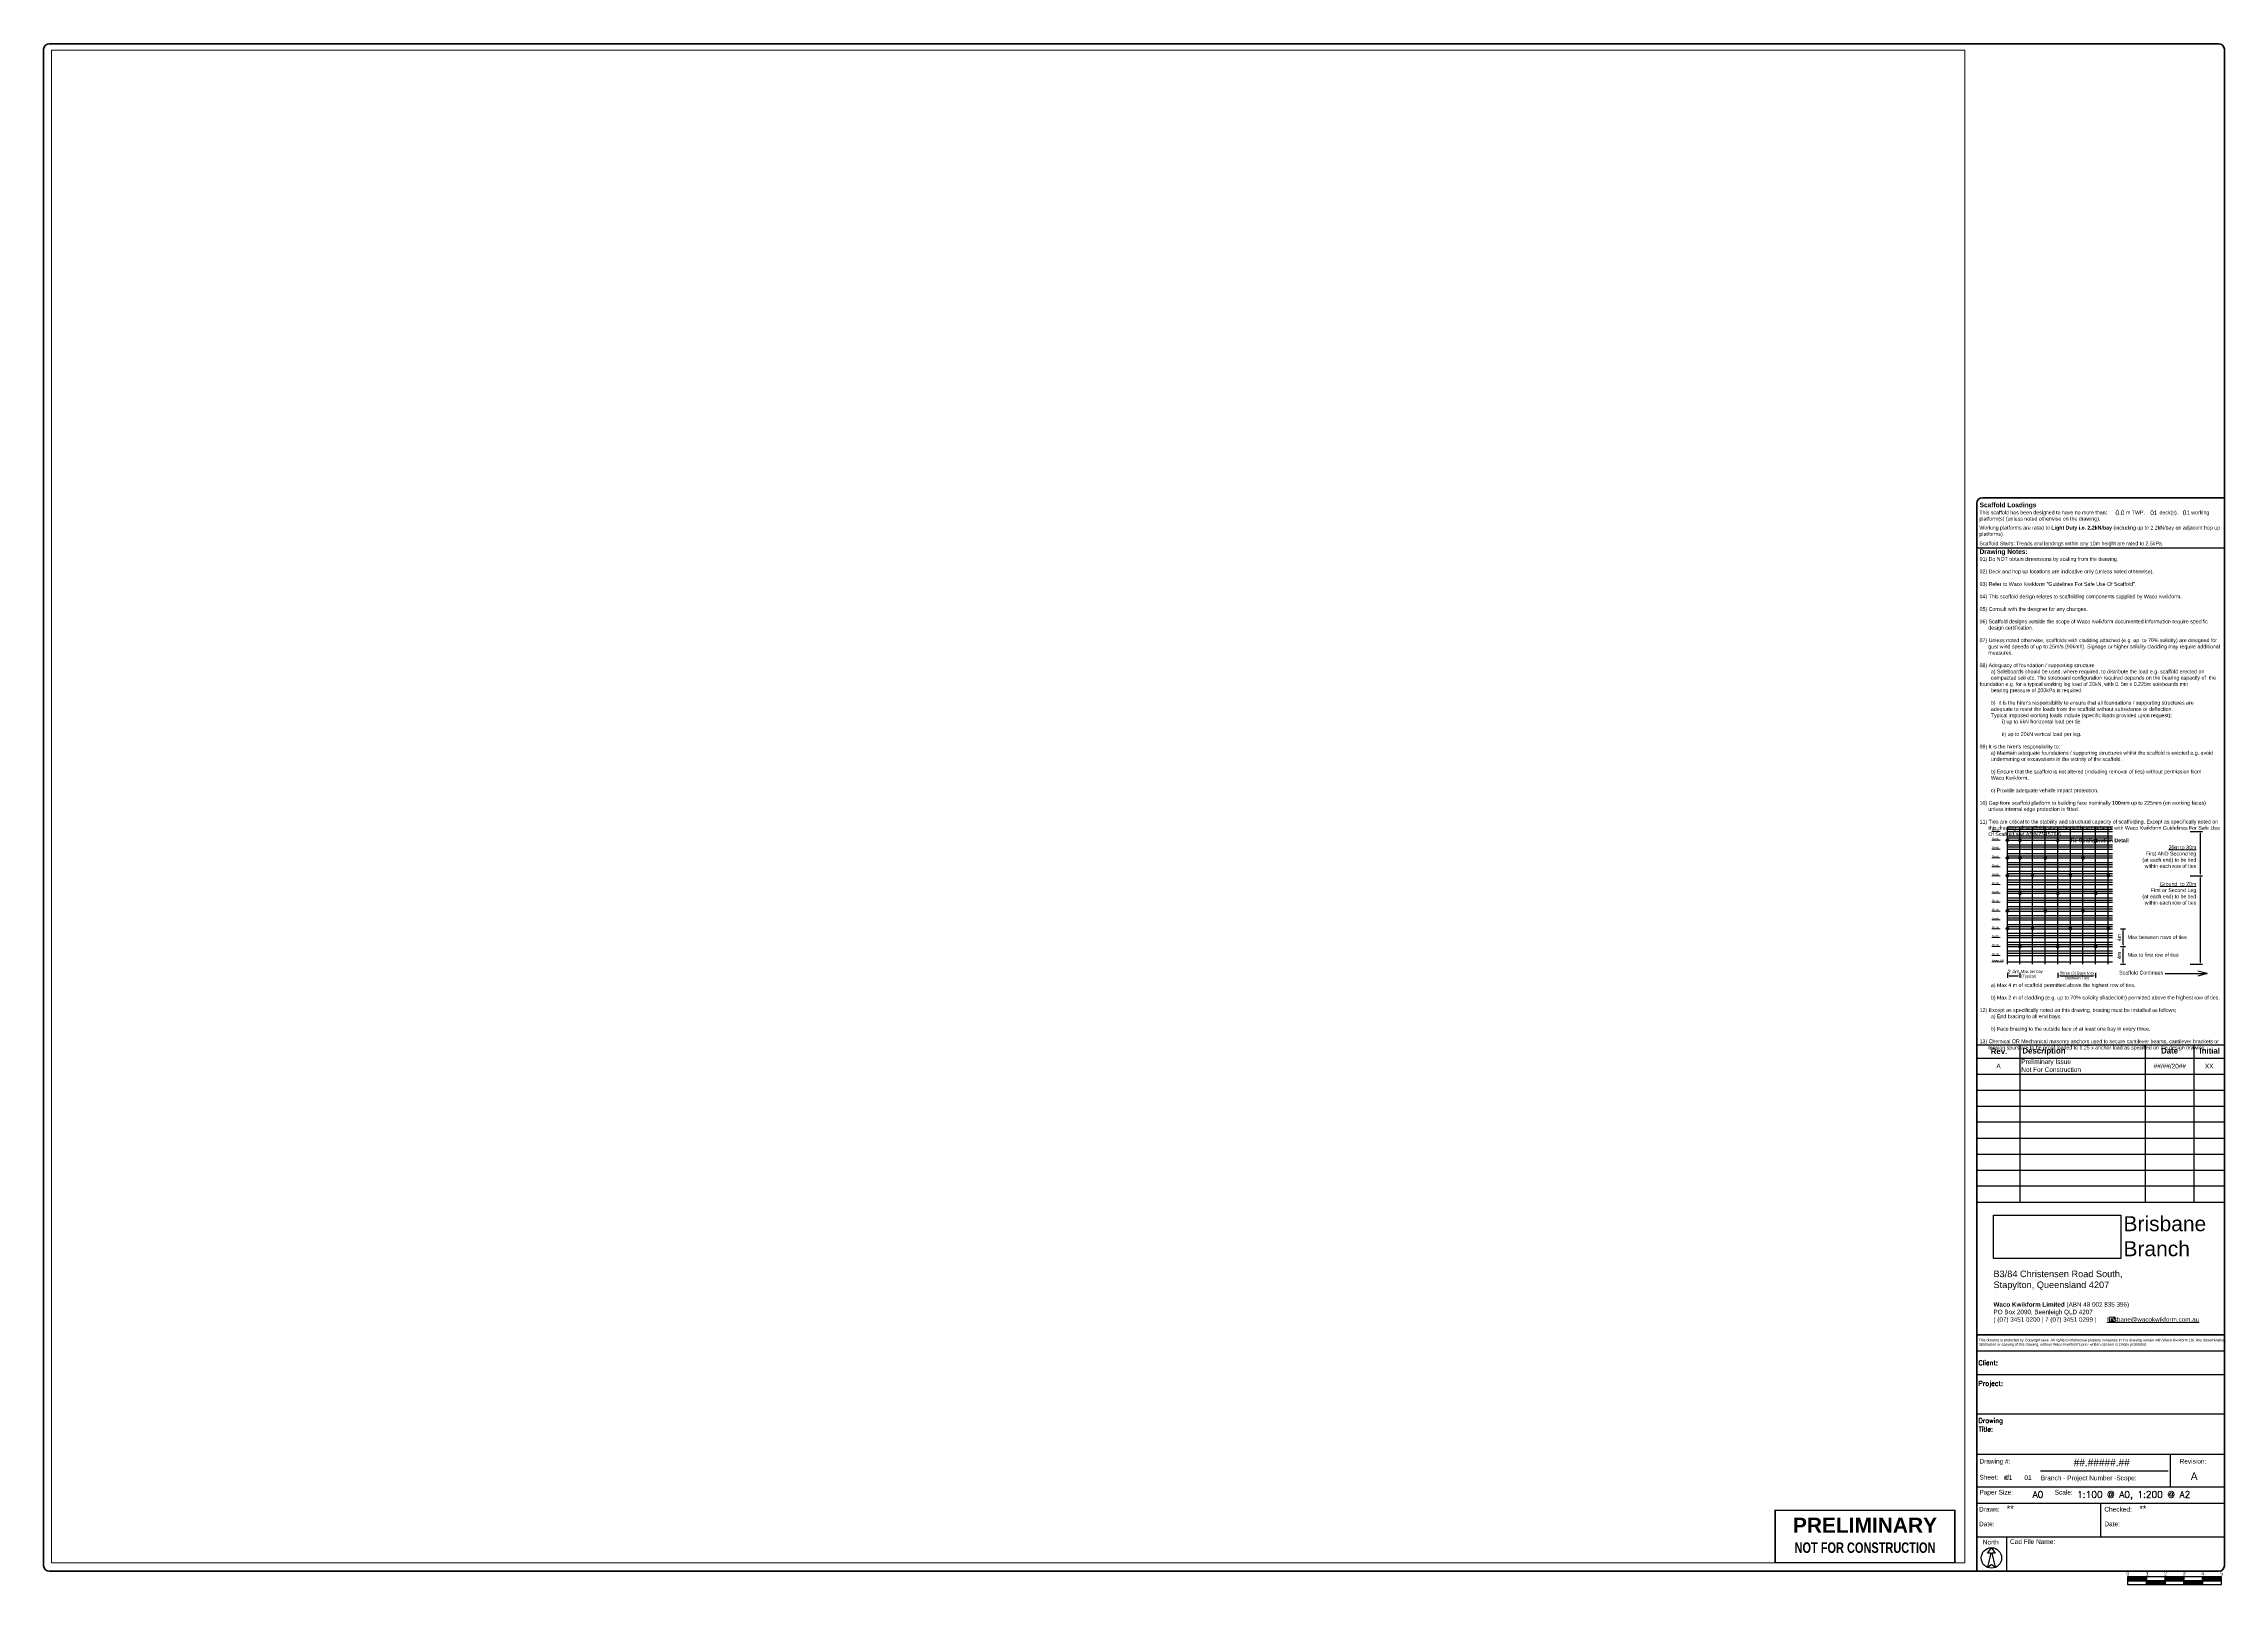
# Paper-space layout 'A0' of a CAD drawing. Header units: millimetres. Extents: x 15 to 1177, y 3 to 824.
import ezdxf
from ezdxf.enums import TextEntityAlignment as Align

# ---------------------------------------------------------------- set-up
doc = ezdxf.new("R2010")
doc.units = ezdxf.units.MM
doc.header["$PDMODE"] = 34
doc.header["$PDSIZE"] = -10
doc.layers.get('0').update_dxf_attribs({"linetype": 'CONTINUOUS'})
doc.layers.get('Defpoints').update_dxf_attribs({"linetype": 'CONTINUOUS'})
doc.layers.add('Drawing Sheet', color=7, linetype='CONTINUOUS')
doc.layers.add('Viewport', color=7, linetype='CONTINUOUS', plot=False)
doc.styles.add('ARCH', font='archd.shx', dxfattribs={"height": 250})
doc.styles.add('ROMANS', font='romans')
doc.styles.add('STAMP', font='arialbd.ttf')
doc.styles.add('Waco', font='vrinda.ttf', dxfattribs={"height": 250})
doc.dimstyles.new('ISO-25', dxfattribs={"dimscale": 0, "dimtxt": 250, "dimasz": 250, "dimexe": 125, "dimexo": 125, "dimgap": 125, "dimtad": 1, "dimdec": 0, "dimdsep": 46, "dimtxsty": 'Standard', "dimcen": 250, "dimclrd": 256, "dimclre": 256, "dimclrt": 256, "dimazin": 0, "dimtfac": 1, "dimtdec": 0, "dimtmove": 0, "dimatfit": 3, "dimfxl": 1, "dimlwd": -1, "dimlwe": -1, "dimarcsym": 0})
picture_1 = doc.add_image_def('image35.png', size_in_pixel=(962, 328))

# ---------------------------------------------------------------- blocks, each defined once
blk = doc.blocks.new('North Arrow')
blk.add_lwpolyline([(-53, 1557), (-511, 1557), (0, 2278), (511, 1557), (53, 1557), (490, -323), (0, 0), (-490, -323), (-53, 1557)])
blk = doc.blocks.new('*D33')
at = {"layer": 'Defpoints', "color": 0, "transparency": 16777216}
for p in [(1120.7, 342.8), (1123.4, 342.8), (1120.7, 333.4)]:
    blk.add_point(p, dxfattribs=at)
at = {"layer": 'Drawing Sheet', "transparency": 16777216}
for p, q in [((1121.9, 342.8), (1124.6, 342.8)), ((1123.4, 334.4), (1123.4, 341.8)), ((1121.9, 333.4), (1124.6, 333.4))]:
    blk.add_line(p, q, dxfattribs=at)
for points in [[(1123.2, 341.8), (1123.6, 341.8), (1123.4, 342.8)], [(1123.2, 334.4), (1123.6, 334.4), (1123.4, 333.4)]]:
    blk.add_solid(points, dxfattribs=at)
at = {"layer": 'Drawing Sheet', "lineweight": 0, "transparency": 16777216, "insert": (1121.2, 338.1), "char_height": 2, "attachment_point": 5, "rotation": 90}
blk.add_mtext('{\\fArial|b0|i0|c0|p34;4m}', dxfattribs=at)
blk = doc.blocks.new('*D34')
at = {"layer": 'Defpoints', "color": 0, "transparency": 16777216}
for p in [(1120.7, 352.3), (1123.4, 352.3), (1120.7, 342.8)]:
    blk.add_point(p, dxfattribs=at)
at = {"layer": 'Drawing Sheet', "transparency": 16777216}
for p, q in [((1121.9, 352.3), (1124.6, 352.3)), ((1123.4, 343.8), (1123.4, 351.3)), ((1121.9, 342.8), (1124.6, 342.8))]:
    blk.add_line(p, q, dxfattribs=at)
for points in [[(1123.2, 351.3), (1123.6, 351.3), (1123.4, 352.3)], [(1123.2, 343.8), (1123.6, 343.8), (1123.4, 342.8)]]:
    blk.add_solid(points, dxfattribs=at)
at = {"layer": 'Drawing Sheet', "lineweight": 0, "transparency": 16777216, "insert": (1121.2, 347.6), "char_height": 2, "attachment_point": 5, "rotation": 90}
blk.add_mtext('{\\fArial|b0|i0|c0|p34;4m}', dxfattribs=at)
blk = doc.blocks.new('*D35')
at = {"layer": 'Defpoints', "color": 0, "transparency": 16777216}
for p in [(1157.8, 380.6), (1164.6, 380.6), (1157.8, 333.4)]:
    blk.add_point(p, dxfattribs=at)
at = {"layer": 'Drawing Sheet', "transparency": 16777216}
for p, q in [((1159, 380.6), (1165.7, 380.6)), ((1164.6, 334.4), (1164.6, 379.6)), ((1159, 333.4), (1165.7, 333.4))]:
    blk.add_line(p, q, dxfattribs=at)
for points in [[(1164.4, 379.6), (1164.7, 379.6), (1164.6, 380.6)], [(1164.4, 334.4), (1164.7, 334.4), (1164.6, 333.4)]]:
    blk.add_solid(points, dxfattribs=at)
at = {"layer": 'Drawing Sheet', "lineweight": 0, "transparency": 16777216, "insert": (1162.1, 357), "char_height": 2, "attachment_point": 5, "rotation": 90}
blk.add_mtext('{\\fArial|b0|i0|c0|p34;\\H1.2709x;\\L }', dxfattribs=at)
blk = doc.blocks.new('*D36')
at = {"layer": 'Defpoints', "color": 0, "transparency": 16777216}
for p in [(1157.8, 404.2), (1164.6, 404.2), (1157.8, 380.6)]:
    blk.add_point(p, dxfattribs=at)
at = {"layer": 'Drawing Sheet', "transparency": 16777216}
for p, q in [((1159, 404.2), (1165.7, 404.2)), ((1164.6, 381.6), (1164.6, 403.2)), ((1159, 380.6), (1165.7, 380.6))]:
    blk.add_line(p, q, dxfattribs=at)
for points in [[(1164.4, 403.2), (1164.7, 403.2), (1164.6, 404.2)], [(1164.4, 381.6), (1164.7, 381.6), (1164.6, 380.6)]]:
    blk.add_solid(points, dxfattribs=at)
at = {"layer": 'Drawing Sheet', "lineweight": 0, "transparency": 16777216, "insert": (1162.1, 392.4), "char_height": 2, "attachment_point": 5, "rotation": 90}
blk.add_mtext('{\\fArial|b0|i0|c0|p34;\\H1.2709x;\\L }', dxfattribs=at)
blk = doc.blocks.new('*D31')
at = {"layer": 'Defpoints', "color": 0, "transparency": 16777216}
for p in [(1061.6, 330), (1068.3, 330), (1068.3, 327.3)]:
    blk.add_point(p, dxfattribs=at)
at = {"layer": 'Drawing Sheet', "transparency": 16777216}
for p, q in [((1061.6, 328.8), (1061.6, 326.2)), ((1062.6, 327.3), (1067.3, 327.3)), ((1068.3, 328.8), (1068.3, 326.2))]:
    blk.add_line(p, q, dxfattribs=at)
for points in [[(1062.6, 327.5), (1062.6, 327.2), (1061.6, 327.3)], [(1067.3, 327.5), (1067.3, 327.2), (1068.3, 327.3)]]:
    blk.add_solid(points, dxfattribs=at)
at = {"layer": 'Drawing Sheet', "lineweight": 0, "transparency": 16777216, "insert": (1064.9, 329.5), "char_height": 2, "attachment_point": 5}
blk.add_mtext('{\\fArial|b0|i0|c0|p34;2.4m}', dxfattribs=at)
blk = doc.blocks.new('*D32')
at = {"layer": 'Defpoints', "color": 0, "transparency": 16777216}
for p in [(1088.5, 330), (1108.6, 330), (1108.6, 327.3)]:
    blk.add_point(p, dxfattribs=at)
at = {"layer": 'Drawing Sheet', "transparency": 16777216}
for p, q in [((1088.5, 328.8), (1088.5, 326.2)), ((1089.5, 327.3), (1107.6, 327.3)), ((1108.6, 328.8), (1108.6, 326.2))]:
    blk.add_line(p, q, dxfattribs=at)
for points in [[(1089.5, 327.5), (1089.5, 327.2), (1088.5, 327.3)], [(1107.6, 327.5), (1107.6, 327.2), (1108.6, 327.3)]]:
    blk.add_solid(points, dxfattribs=at)
at = {"layer": 'Drawing Sheet', "lineweight": 0, "transparency": 16777216, "insert": (1098.6, 329.5), "char_height": 2, "attachment_point": 5}
blk.add_mtext('{\\fArial|b0|i0|c0|p34; }', dxfattribs=at)
blk = doc.blocks.new('*U38')
at = {"lineweight": 5}
h = blk.add_hatch(color=256, dxfattribs=at)
h.dxf.hatch_style = 1
h.paths.add_polyline_path([(73, -26.1), (73.3, -26.1), (73.3, -26.5), (73, -26.5)])
for points in [[(70.6, -25.8), (73.7, -25.8), (73.7, -28.1), (70.6, -28.1)], [(73, -26.1), (73.3, -26.1), (73.3, -26.5), (73, -26.5)]]:
    blk.add_lwpolyline(points, close=True, dxfattribs=at)
for points in [[(71.5, -26.8), (72.5, -26.8)], [(71.7, -27.2), (72.7, -27.2)], [(71.8, -27.5), (72.9, -27.5)]]:
    blk.add_lwpolyline(points, dxfattribs=at)
at = {"layer": 'Viewport', "color": 5}
blk.add_lwpolyline([(0, 35.6), (132, 35.6), (132, -35.1), (0, -35.1)], close=True, dxfattribs=at)
at = {"attachment_point": 1, "style": 'ARCH'}
for s, width, insert, char_height in [('{\\fArial|b0|i0|c0|p34;\\C179;\\c5709850;Brisbane\\PBranch}', 61.847, (78.2, 28.1), 8), ('{\\fArial|b0|i0|c0|p34;B3/84 Christensen Road South, \\PStapylton, Queensland 4207}', 133.379, (8.9, -0.9), 3.5)]:
    blk.add_mtext_dynamic_manual_height_columns(s, width=width, gutter_width=1250, heights=[0], dxfattribs=dict(at, insert=insert, char_height=char_height))
at = {"lineweight": 5, "insert": (8.9, -28.9), "char_height": 2.4, "attachment_point": 7, "style": 'ARCH'}
blk.add_mtext_dynamic_manual_height_columns('{\\fArial|b1|i0|c0|p34;\\C251;\\c5855577;Waco Kwikform Limited\\fArialMT|b0|i0|c0|p0; \\fArial|b0|i0|c0|p34;(ABN 48 002 835 396) \\PPO Box 2090, Beenleigh QLD 4207\\fArialMT|b0|i0|c0|p0;^J\\fWingdings 2|b0|i0|c2|p18;\\C256;(\\fArialMT|b0|i0|c0|p0;\\C251;\\c5855577; \\fArial|b0|i0|c0|p34;(07) 3451 0200\\~| \\fWingdings 2|b0|i0|c2|p18;\\C256;7\\fArialMT|b0|i0|c0|p0;\\C251;\\c5855577; \\fArial|b0|i0|c0|p34;(07) 3451 0299 |     \\H1x;\\C256; \\L\\C5;brisbane@wacokwikform.com.au}', width=130.012, gutter_width=1250, heights=[0], dxfattribs=at)
image = blk.add_image(picture_1, insert=(8.9, 5.5), size_in_units=(67.9, 23.1))
image.dxf.flags = 15
blk = doc.blocks.new('Revision')
for tag, p in [('REV', (11.6, 4.3)), ('REV_DATE', (102.9, 4.3)), ('INITIAL', (123.9, 4.3))]:
    blk.add_attdef(tag, text='', height=2.5).set_placement(p, align=Align.MIDDLE_CENTER)
for tag, p in [('REV_DESCRIPTION_001', (23.7, 5.4)), ('REV_DESCRIPTION_002', (23.7, 1.2))]:
    blk.add_attdef(tag, p, '', height=2.5)
blk = doc.blocks.new('Drawing_Details')
at = {"layer": 'Drawing Sheet'}
blk.add_line((-95.6, 49.8), (-27.4, 49.8), dxfattribs=at)
at = {"insert": (-128.5, 120.3), "char_height": 1.4, "attachment_point": 1, "style": 'Waco'}
blk.add_mtext_dynamic_manual_height_columns("This drawing is protected by Copyright laws. All rights to intellectual property contained in this drawing remain with Waco Kwikform Ltd. Any dissemination, distribution or copying of this drawing, without Waco Kwikform's prior written consent is strictly prohibited.", width=127.808, gutter_width=1250, heights=[0], dxfattribs=at)
at = {"layer": 'Drawing Sheet'}
for s, height, style, p in [('Client:', 2.51, 'ROMANS', (-128.6, 106.2)), ('Project:', 2.51, 'ROMANS', (-128.6, 95.2)), ('Title:', 2.51, 'ROMANS', (-128.6, 70.8)), ('Drawing', 2.51, 'ROMANS', (-128.6, 75.4)), ('Sheet:   of  ', 2.512, 'ARCH', (-128.1, 45.2)), ('Drawing #:', 2.51, 'ARCH', (-128.1, 53.7)), ('Branch - Project Number -Scope:', 2.512, 'ARCH', (-95.4, 44.8)), ('Revision:', 2.51, 'ARCH', (-21.4, 53.7)), ('Paper Size:', 2.512, 'ARCH', (-128.1, 37.2)), ('Scale:', 2.51, 'ARCH', (-88, 37.2)), ('Drawn:', 2.51, 'ARCH', (-128.3, 28.1)), ('Checked:', 2.51, 'ARCH', (-61.5, 28.1)), ('Date:', 2.51, 'ARCH', (-128.3, 20.3)), ('Cad File Name:', 2.512, 'ARCH', (-111.8, 10.9)), ('Date:', 2.51, 'ARCH', (-61.5, 20.3))]:
    blk.add_text(s, height=height, dxfattribs=dict(at, style=style)).set_placement(p)
at = {"layer": 'Drawing Sheet', "color": 5}
for tag, p, style in [('CLIENT', (-112.1, 106.2), 'ROMANS'), ('PROJECT_ADDRESS', (-112.1, 95.4), 'ROMANS'), ('PROJECT_ADDRESS_2', (-112.1, 89.1), 'ROMANS'), ('PROJECT_ADDRESS_3', (-112.1, 83), 'ROMANS'), ('DRAWING_TITLE', (-112.1, 75.3), 'ROMANS'), ('DRAWING_TITLE_2', (-112.1, 68.6), 'ROMANS'), ('DRAWING_TITLE_3', (-112.1, 62.7), 'ROMANS'), ('SCALE', (-76, 35.5), 'ROMANS'), ('DRAWNBY', (-113.5, 27.9), 'ARCH'), ('DRAWN_DATE', (-113.5, 19.9), 'ARCH'), ('CHECKED_DATE', (-43, 19.9), 'ARCH'), ('CHECKEDBY', (-42.8, 27.9), 'ARCH')]:
    blk.add_attdef(tag, p, '', height=3.52, dxfattribs=dict(at, style=style))
for tag, height, style, p in [('S#', 2.5, 'ARCH', (-112.5, 45)), ('O#', 2.5, 'ARCH', (-102.2, 45)), ('BRCH.PROJ.SCPE', 4.02, 'ARCH', (-62.9, 52.2)), ('REVISION', 4.02, 'ARCH', (-13.6, 45)), ('PAPER_SIZE', 3.52, 'ROMANS', (-96.9, 35.5))]:
    blk.add_attdef(tag, text='', height=height, dxfattribs=dict(at, style=style)).set_placement(p, align=Align.CENTER)
at = {"layer": 'Drawing Sheet', "color": 5, "style": 'ARCH', "flags": 10}
blk.add_attdef('DRAWING_FILE_NAME', (-111.7, 3.6), '', height=2, dxfattribs=at)
blk = doc.blocks.new('Scaffold Decks')
at = {"color": 1}
for tag, p in [('HEIGHT', (78.7, 17.5)), ('WORKING_DECKS', (113.6, 17.5)), ('DECKS', (96.3, 17.5))]:
    blk.add_attdef(tag, text='', height=2.5, dxfattribs=at).set_placement(p, align=Align.RIGHT)
at = {"layer": 'Drawing Sheet', "insert": (1.4, 19.9), "char_height": 3.0014, "width": 129.725, "attachment_point": 1, "style": 'ARCH'}
blk.add_mtext('{\\fArial|b0|i0|c0|p34;\\H0.66667x;\\C7;This scaffold has been designed to have no more than; \\fArial|b1|i0|c0|p34;\\C1;            \\fArial|b0|i0|c0|p34;\\C7;m TWP, \\fArial|b1|i0|c0|p34;\\C1;         \\fArial|b0|i0|c0|p34;\\C7;deck(s),         working platform(s) (unless noted otherwise on the drawing).}', dxfattribs=at)
blk = doc.blocks.new('*U13')
at = {"layer": 'Drawing Sheet', "insert": (1.4, 11.8), "char_height": 3.0014, "width": 129.725, "attachment_point": 1, "style": 'ARCH'}
blk.add_mtext('{\\fArial|b0|i0|c0|p34;\\H0.66664x;\\C7;Working platforms are rated to \\fArial|b1|i0|c0|p34;\\C1;Light Duty i.e. 2.2kN/bay\\C7; \\fArial|b0|i0|c0|p34;(including up to 2.2kN/bay on adjacent hop up platforms).}', dxfattribs=at)
blk = doc.blocks.new('*U15')
at = {"layer": 'Drawing Sheet', "color": 1, "const_width": 0.798}
blk.add_lwpolyline([(0, 27.9), (-95.8, 27.9), (-95.8, 0), (0, 0)], close=True, dxfattribs=at)
at = {"layer": 'Drawing Sheet', "color": 1, "style": 'STAMP'}
blk.add_text('PRELIMINARY', height=7.982, dxfattribs=at).set_placement((-47.9, 20), align=Align.MIDDLE)
at = {"layer": 'Drawing Sheet', "color": 1, "style": 'STAMP', "width": 0.75}
blk.add_text('NOT FOR CONSTRUCTION', height=5.588, dxfattribs=at).set_placement((-47.9, 8), align=Align.MIDDLE)

psp = doc.layouts.new('A0')

# ---------------------------------------------------------------- hatches: boundary and pattern name
at = {"layer": 'Drawing Sheet'}
h = psp.add_hatch(color=12, dxfattribs=at)
h.dxf.hatch_style = 1
h.paths.add_polyline_path([(1061.6, 399.9), (1061.6, 400.1, 0.414214), (1061, 399.5), (1061.1, 399.5, -0.414214)])
h = psp.add_hatch(color=12, dxfattribs=at)
h.dxf.hatch_style = 1
h.paths.add_polyline_path([(1061.6, 399.1), (1061.6, 399.3, -0.414214), (1061.3, 399.5), (1061.1, 399.5, 0.414214)])
h = psp.add_hatch(color=12, dxfattribs=at)
h.dxf.hatch_style = 1
h.paths.add_polyline_path([(1061.6, 399.5), (1061.6, 399.7, 0.414214), (1061.3, 399.5)])
h = psp.add_hatch(color=12, dxfattribs=at)
h.dxf.hatch_style = 1
h.paths.add_polyline_path([(1061.6, 399.9), (1061.6, 399.7, -0.414214), (1061.8, 399.5), (1062, 399.5, 0.414214)])
h = psp.add_hatch(color=12, dxfattribs=at)
h.dxf.hatch_style = 1
h.paths.add_polyline_path([(1062.2, 399.5), (1062, 399.5, -0.414214), (1061.6, 399.1), (1061.6, 398.9, 0.414214)])
h = psp.add_hatch(color=12, dxfattribs=at)
h.dxf.hatch_style = 1
h.paths.add_polyline_path([(1061.8, 399.5), (1061.6, 399.5), (1061.6, 399.3, 0.414214)])
h = psp.add_hatch(color=12, dxfattribs=at)
h.dxf.hatch_style = 1
h.paths.add_polyline_path([(1068.3, 399.9), (1068.3, 400.1, 0.414214), (1067.7, 399.5), (1067.9, 399.5, -0.414214)])
h = psp.add_hatch(color=12, dxfattribs=at)
h.dxf.hatch_style = 1
h.paths.add_polyline_path([(1068.3, 399.1), (1068.3, 399.3, -0.414214), (1068.1, 399.5), (1067.9, 399.5, 0.414214)])
h = psp.add_hatch(color=12, dxfattribs=at)
h.dxf.hatch_style = 1
h.paths.add_polyline_path([(1068.3, 399.5), (1068.3, 399.7, 0.414214), (1068.1, 399.5)])
h = psp.add_hatch(color=12, dxfattribs=at)
h.dxf.hatch_style = 1
h.paths.add_polyline_path([(1068.3, 399.9), (1068.3, 399.7, -0.414214), (1068.5, 399.5), (1068.7, 399.5, 0.414214)])
h = psp.add_hatch(color=12, dxfattribs=at)
h.dxf.hatch_style = 1
h.paths.add_polyline_path([(1068.9, 399.5), (1068.7, 399.5, -0.414214), (1068.3, 399.1), (1068.3, 398.9, 0.414214)])
h = psp.add_hatch(color=12, dxfattribs=at)
h.dxf.hatch_style = 1
h.paths.add_polyline_path([(1068.5, 399.5), (1068.3, 399.5), (1068.3, 399.3, 0.414214)])
h = psp.add_hatch(color=12, dxfattribs=at)
h.dxf.hatch_style = 1
h.paths.add_polyline_path([(1088.5, 399.9), (1088.5, 400.1, 0.414214), (1087.9, 399.5), (1088, 399.5, -0.414214)])
h = psp.add_hatch(color=12, dxfattribs=at)
h.dxf.hatch_style = 1
h.paths.add_polyline_path([(1088.5, 399.1), (1088.5, 399.3, -0.414214), (1088.2, 399.5), (1088, 399.5, 0.414214)])
h = psp.add_hatch(color=12, dxfattribs=at)
h.dxf.hatch_style = 1
h.paths.add_polyline_path([(1088.5, 399.5), (1088.5, 399.7, 0.414214), (1088.2, 399.5)])
h = psp.add_hatch(color=12, dxfattribs=at)
h.dxf.hatch_style = 1
h.paths.add_polyline_path([(1088.5, 399.9), (1088.5, 399.7, -0.414214), (1088.7, 399.5), (1088.9, 399.5, 0.414214)])
h = psp.add_hatch(color=12, dxfattribs=at)
h.dxf.hatch_style = 1
h.paths.add_polyline_path([(1089.1, 399.5), (1088.9, 399.5, -0.414214), (1088.5, 399.1), (1088.5, 398.9, 0.414214)])
h = psp.add_hatch(color=12, dxfattribs=at)
h.dxf.hatch_style = 1
h.paths.add_polyline_path([(1088.7, 399.5), (1088.5, 399.5), (1088.5, 399.3, 0.414214)])
h = psp.add_hatch(color=12, dxfattribs=at)
h.dxf.hatch_style = 1
h.paths.add_polyline_path([(1108.6, 399.9), (1108.6, 400.1, 0.414214), (1108, 399.5), (1108.2, 399.5, -0.414214)])
h = psp.add_hatch(color=12, dxfattribs=at)
h.dxf.hatch_style = 1
h.paths.add_polyline_path([(1108.6, 399.1), (1108.6, 399.3, -0.414214), (1108.4, 399.5), (1108.2, 399.5, 0.414214)])
h = psp.add_hatch(color=12, dxfattribs=at)
h.dxf.hatch_style = 1
h.paths.add_polyline_path([(1108.6, 399.5), (1108.6, 399.7, 0.414214), (1108.4, 399.5)])
h = psp.add_hatch(color=12, dxfattribs=at)
h.dxf.hatch_style = 1
h.paths.add_polyline_path([(1108.6, 399.9), (1108.6, 399.7, -0.414214), (1108.9, 399.5), (1109.1, 399.5, 0.414214)])
h = psp.add_hatch(color=12, dxfattribs=at)
h.dxf.hatch_style = 1
h.paths.add_polyline_path([(1109.3, 399.5), (1109.1, 399.5, -0.414214), (1108.6, 399.1), (1108.6, 398.9, 0.414214)])
h = psp.add_hatch(color=12, dxfattribs=at)
h.dxf.hatch_style = 1
h.paths.add_polyline_path([(1108.9, 399.5), (1108.6, 399.5), (1108.6, 399.3, 0.414214)])
h = psp.add_hatch(color=12, dxfattribs=at)
h.dxf.hatch_style = 1
h.paths.add_polyline_path([(1061.6, 390.5), (1061.6, 390.7, 0.414214), (1061, 390.1), (1061.1, 390.1, -0.414214)])
h = psp.add_hatch(color=12, dxfattribs=at)
h.dxf.hatch_style = 1
h.paths.add_polyline_path([(1061.6, 389.6), (1061.6, 389.8, -0.414214), (1061.3, 390.1), (1061.1, 390.1, 0.414214)])
h = psp.add_hatch(color=12, dxfattribs=at)
h.dxf.hatch_style = 1
h.paths.add_polyline_path([(1061.6, 390.1), (1061.6, 390.3, 0.414214), (1061.3, 390.1)])
h = psp.add_hatch(color=12, dxfattribs=at)
h.dxf.hatch_style = 1
h.paths.add_polyline_path([(1061.6, 390.5), (1061.6, 390.3, -0.414214), (1061.8, 390.1), (1062, 390.1, 0.414214)])
h = psp.add_hatch(color=12, dxfattribs=at)
h.dxf.hatch_style = 1
h.paths.add_polyline_path([(1062.2, 390.1), (1062, 390.1, -0.414214), (1061.6, 389.6), (1061.6, 389.4, 0.414214)])
h = psp.add_hatch(color=12, dxfattribs=at)
h.dxf.hatch_style = 1
h.paths.add_polyline_path([(1061.8, 390.1), (1061.6, 390.1), (1061.6, 389.8, 0.414214)])
h = psp.add_hatch(color=12, dxfattribs=at)
h.dxf.hatch_style = 1
h.paths.add_polyline_path([(1068.3, 390.5), (1068.3, 390.7, 0.414214), (1067.7, 390.1), (1067.9, 390.1, -0.414214)])
h = psp.add_hatch(color=12, dxfattribs=at)
h.dxf.hatch_style = 1
h.paths.add_polyline_path([(1068.3, 389.6), (1068.3, 389.8, -0.414214), (1068.1, 390.1), (1067.9, 390.1, 0.414214)])
h = psp.add_hatch(color=12, dxfattribs=at)
h.dxf.hatch_style = 1
h.paths.add_polyline_path([(1068.3, 390.1), (1068.3, 390.3, 0.414214), (1068.1, 390.1)])
h = psp.add_hatch(color=12, dxfattribs=at)
h.dxf.hatch_style = 1
h.paths.add_polyline_path([(1068.3, 390.5), (1068.3, 390.3, -0.414214), (1068.5, 390.1), (1068.7, 390.1, 0.414214)])
h = psp.add_hatch(color=12, dxfattribs=at)
h.dxf.hatch_style = 1
h.paths.add_polyline_path([(1068.9, 390.1), (1068.7, 390.1, -0.414214), (1068.3, 389.6), (1068.3, 389.4, 0.414214)])
h = psp.add_hatch(color=12, dxfattribs=at)
h.dxf.hatch_style = 1
h.paths.add_polyline_path([(1068.5, 390.1), (1068.3, 390.1), (1068.3, 389.8, 0.414214)])
h = psp.add_hatch(color=12, dxfattribs=at)
h.dxf.hatch_style = 1
h.paths.add_polyline_path([(1081.8, 390.5), (1081.8, 390.7, 0.414214), (1081.1, 390.1), (1081.3, 390.1, -0.414214)])
h = psp.add_hatch(color=12, dxfattribs=at)
h.dxf.hatch_style = 1
h.paths.add_polyline_path([(1081.8, 389.6), (1081.8, 389.8, -0.414214), (1081.5, 390.1), (1081.3, 390.1, 0.414214)])
h = psp.add_hatch(color=12, dxfattribs=at)
h.dxf.hatch_style = 1
h.paths.add_polyline_path([(1081.8, 390.1), (1081.8, 390.3, 0.414214), (1081.5, 390.1)])
h = psp.add_hatch(color=12, dxfattribs=at)
h.dxf.hatch_style = 1
h.paths.add_polyline_path([(1081.8, 390.5), (1081.8, 390.3, -0.414214), (1082, 390.1), (1082.2, 390.1, 0.414214)])
h = psp.add_hatch(color=12, dxfattribs=at)
h.dxf.hatch_style = 1
h.paths.add_polyline_path([(1082.4, 390.1), (1082.2, 390.1, -0.414214), (1081.8, 389.6), (1081.8, 389.4, 0.414214)])
h = psp.add_hatch(color=12, dxfattribs=at)
h.dxf.hatch_style = 1
h.paths.add_polyline_path([(1082, 390.1), (1081.8, 390.1), (1081.8, 389.8, 0.414214)])
h = psp.add_hatch(color=12, dxfattribs=at)
h.dxf.hatch_style = 1
h.paths.add_polyline_path([(1101.9, 390.5), (1101.9, 390.7, 0.414214), (1101.3, 390.1), (1101.5, 390.1, -0.414214)])
h = psp.add_hatch(color=12, dxfattribs=at)
h.dxf.hatch_style = 1
h.paths.add_polyline_path([(1101.9, 389.6), (1101.9, 389.8, -0.414214), (1101.7, 390.1), (1101.5, 390.1, 0.414214)])
h = psp.add_hatch(color=12, dxfattribs=at)
h.dxf.hatch_style = 1
h.paths.add_polyline_path([(1101.9, 390.1), (1101.9, 390.3, 0.414214), (1101.7, 390.1)])
h = psp.add_hatch(color=12, dxfattribs=at)
h.dxf.hatch_style = 1
h.paths.add_polyline_path([(1101.9, 390.5), (1101.9, 390.3, -0.414214), (1102.2, 390.1), (1102.4, 390.1, 0.414214)])
h = psp.add_hatch(color=12, dxfattribs=at)
h.dxf.hatch_style = 1
h.paths.add_polyline_path([(1102.5, 390.1), (1102.4, 390.1, -0.414214), (1101.9, 389.6), (1101.9, 389.4, 0.414214)])
h = psp.add_hatch(color=12, dxfattribs=at)
h.dxf.hatch_style = 1
h.paths.add_polyline_path([(1102.2, 390.1), (1101.9, 390.1), (1101.9, 389.8, 0.414214)])
h = psp.add_hatch(color=12, dxfattribs=at)
h.dxf.hatch_style = 1
h.paths.add_polyline_path([(1061.6, 381.1), (1061.6, 381.2, 0.414214), (1061, 380.6), (1061.1, 380.6, -0.414214)])
h = psp.add_hatch(color=12, dxfattribs=at)
h.dxf.hatch_style = 1
h.paths.add_polyline_path([(1061.6, 380.2), (1061.6, 380.4, -0.414214), (1061.3, 380.6), (1061.1, 380.6, 0.414214)])
h = psp.add_hatch(color=12, dxfattribs=at)
h.dxf.hatch_style = 1
h.paths.add_polyline_path([(1061.6, 380.6), (1061.6, 380.9, 0.414214), (1061.3, 380.6)])
h = psp.add_hatch(color=12, dxfattribs=at)
h.dxf.hatch_style = 1
h.paths.add_polyline_path([(1061.6, 381.1), (1061.6, 380.9, -0.414214), (1061.8, 380.6), (1062, 380.6, 0.414214)])
h = psp.add_hatch(color=12, dxfattribs=at)
h.dxf.hatch_style = 1
h.paths.add_polyline_path([(1062.2, 380.6), (1062, 380.6, -0.414214), (1061.6, 380.2), (1061.6, 380, 0.414214)])
h = psp.add_hatch(color=12, dxfattribs=at)
h.dxf.hatch_style = 1
h.paths.add_polyline_path([(1061.8, 380.6), (1061.6, 380.6), (1061.6, 380.4, 0.414214)])
h = psp.add_hatch(color=12, dxfattribs=at)
h.dxf.hatch_style = 1
h.paths.add_polyline_path([(1075, 381.1), (1075, 381.2, 0.414214), (1074.4, 380.6), (1074.6, 380.6, -0.414214)])
h = psp.add_hatch(color=12, dxfattribs=at)
h.dxf.hatch_style = 1
h.paths.add_polyline_path([(1075, 380.2), (1075, 380.4, -0.414214), (1074.8, 380.6), (1074.6, 380.6, 0.414214)])
h = psp.add_hatch(color=12, dxfattribs=at)
h.dxf.hatch_style = 1
h.paths.add_polyline_path([(1075, 380.6), (1075, 380.9, 0.414214), (1074.8, 380.6)])
h = psp.add_hatch(color=12, dxfattribs=at)
h.dxf.hatch_style = 1
h.paths.add_polyline_path([(1075, 381.1), (1075, 380.9, -0.414214), (1075.3, 380.6), (1075.5, 380.6, 0.414214)])
h = psp.add_hatch(color=12, dxfattribs=at)
h.dxf.hatch_style = 1
h.paths.add_polyline_path([(1075.6, 380.6), (1075.5, 380.6, -0.414214), (1075, 380.2), (1075, 380, 0.414214)])
h = psp.add_hatch(color=12, dxfattribs=at)
h.dxf.hatch_style = 1
h.paths.add_polyline_path([(1075.3, 380.6), (1075, 380.6), (1075, 380.4, 0.414214)])
h = psp.add_hatch(color=12, dxfattribs=at)
h.dxf.hatch_style = 1
h.paths.add_polyline_path([(1095.2, 381.1), (1095.2, 381.2, 0.414214), (1094.6, 380.6), (1094.8, 380.6, -0.414214)])
h = psp.add_hatch(color=12, dxfattribs=at)
h.dxf.hatch_style = 1
h.paths.add_polyline_path([(1095.2, 380.2), (1095.2, 380.4, -0.414214), (1095, 380.6), (1094.8, 380.6, 0.414214)])
h = psp.add_hatch(color=12, dxfattribs=at)
h.dxf.hatch_style = 1
h.paths.add_polyline_path([(1095.2, 380.6), (1095.2, 380.9, 0.414214), (1095, 380.6)])
h = psp.add_hatch(color=12, dxfattribs=at)
h.dxf.hatch_style = 1
h.paths.add_polyline_path([(1095.2, 381.1), (1095.2, 380.9, -0.414214), (1095.4, 380.6), (1095.6, 380.6, 0.414214)])
h = psp.add_hatch(color=12, dxfattribs=at)
h.dxf.hatch_style = 1
h.paths.add_polyline_path([(1095.8, 380.6), (1095.6, 380.6, -0.414214), (1095.2, 380.2), (1095.2, 380, 0.414214)])
h = psp.add_hatch(color=12, dxfattribs=at)
h.dxf.hatch_style = 1
h.paths.add_polyline_path([(1095.4, 380.6), (1095.2, 380.6), (1095.2, 380.4, 0.414214)])
h = psp.add_hatch(color=12, dxfattribs=at)
h.dxf.hatch_style = 1
h.paths.add_polyline_path([(1115.4, 381.1), (1115.4, 381.2, 0.414214), (1114.7, 380.6), (1114.9, 380.6, -0.414214)])
h = psp.add_hatch(color=12, dxfattribs=at)
h.dxf.hatch_style = 1
h.paths.add_polyline_path([(1115.4, 380.2), (1115.4, 380.4, -0.414214), (1115.1, 380.6), (1114.9, 380.6, 0.414214)])
h = psp.add_hatch(color=12, dxfattribs=at)
h.dxf.hatch_style = 1
h.paths.add_polyline_path([(1115.4, 380.6), (1115.4, 380.9, 0.414214), (1115.1, 380.6)])
h = psp.add_hatch(color=12, dxfattribs=at)
h.dxf.hatch_style = 1
h.paths.add_polyline_path([(1115.4, 381.1), (1115.4, 380.9, -0.414214), (1115.6, 380.6), (1115.8, 380.6, 0.414214)])
h = psp.add_hatch(color=12, dxfattribs=at)
h.dxf.hatch_style = 1
h.paths.add_polyline_path([(1116, 380.6), (1115.8, 380.6, -0.414214), (1115.4, 380.2), (1115.4, 380, 0.414214)])
h = psp.add_hatch(color=12, dxfattribs=at)
h.dxf.hatch_style = 1
h.paths.add_polyline_path([(1115.6, 380.6), (1115.4, 380.6), (1115.4, 380.4, 0.414214)])
h = psp.add_hatch(color=12, dxfattribs=at)
h.dxf.hatch_style = 1
h.paths.add_polyline_path([(1061.6, 362.2), (1061.6, 362.3, 0.414214), (1061, 361.7), (1061.1, 361.7, -0.414214)])
h = psp.add_hatch(color=12, dxfattribs=at)
h.dxf.hatch_style = 1
h.paths.add_polyline_path([(1061.6, 361.3), (1061.6, 361.5, -0.414214), (1061.3, 361.7), (1061.1, 361.7, 0.414214)])
h = psp.add_hatch(color=12, dxfattribs=at)
h.dxf.hatch_style = 1
h.paths.add_polyline_path([(1061.6, 361.7), (1061.6, 362, 0.414214), (1061.3, 361.7)])
h = psp.add_hatch(color=12, dxfattribs=at)
h.dxf.hatch_style = 1
h.paths.add_polyline_path([(1061.6, 362.2), (1061.6, 362, -0.414214), (1061.8, 361.7), (1062, 361.7, 0.414214)])
h = psp.add_hatch(color=12, dxfattribs=at)
h.dxf.hatch_style = 1
h.paths.add_polyline_path([(1062.2, 361.7), (1062, 361.7, -0.414214), (1061.6, 361.3), (1061.6, 361.1, 0.414214)])
h = psp.add_hatch(color=12, dxfattribs=at)
h.dxf.hatch_style = 1
h.paths.add_polyline_path([(1061.8, 361.7), (1061.6, 361.7), (1061.6, 361.5, 0.414214)])
h = psp.add_hatch(color=12, dxfattribs=at)
h.dxf.hatch_style = 1
h.paths.add_polyline_path([(1068.3, 371.6), (1068.3, 371.8, 0.414214), (1067.7, 371.2), (1067.9, 371.2, -0.414214)])
h = psp.add_hatch(color=12, dxfattribs=at)
h.dxf.hatch_style = 1
h.paths.add_polyline_path([(1068.3, 370.7), (1068.3, 370.9, -0.414214), (1068.1, 371.2), (1067.9, 371.2, 0.414214)])
h = psp.add_hatch(color=12, dxfattribs=at)
h.dxf.hatch_style = 1
h.paths.add_polyline_path([(1068.3, 371.2), (1068.3, 371.4, 0.414214), (1068.1, 371.2)])
h = psp.add_hatch(color=12, dxfattribs=at)
h.dxf.hatch_style = 1
h.paths.add_polyline_path([(1068.3, 371.6), (1068.3, 371.4, -0.414214), (1068.5, 371.2), (1068.7, 371.2, 0.414214)])
h = psp.add_hatch(color=12, dxfattribs=at)
h.dxf.hatch_style = 1
h.paths.add_polyline_path([(1068.9, 371.2), (1068.7, 371.2, -0.414214), (1068.3, 370.7), (1068.3, 370.6, 0.414214)])
h = psp.add_hatch(color=12, dxfattribs=at)
h.dxf.hatch_style = 1
h.paths.add_polyline_path([(1068.5, 371.2), (1068.3, 371.2), (1068.3, 370.9, 0.414214)])
h = psp.add_hatch(color=12, dxfattribs=at)
h.dxf.hatch_style = 1
h.paths.add_polyline_path([(1081.8, 362.2), (1081.8, 362.3, 0.414214), (1081.1, 361.7), (1081.3, 361.7, -0.414214)])
h = psp.add_hatch(color=12, dxfattribs=at)
h.dxf.hatch_style = 1
h.paths.add_polyline_path([(1081.8, 361.3), (1081.8, 361.5, -0.414214), (1081.5, 361.7), (1081.3, 361.7, 0.414214)])
h = psp.add_hatch(color=12, dxfattribs=at)
h.dxf.hatch_style = 1
h.paths.add_polyline_path([(1081.8, 361.7), (1081.8, 362, 0.414214), (1081.5, 361.7)])
h = psp.add_hatch(color=12, dxfattribs=at)
h.dxf.hatch_style = 1
h.paths.add_polyline_path([(1081.8, 362.2), (1081.8, 362, -0.414214), (1082, 361.7), (1082.2, 361.7, 0.414214)])
h = psp.add_hatch(color=12, dxfattribs=at)
h.dxf.hatch_style = 1
h.paths.add_polyline_path([(1082.4, 361.7), (1082.2, 361.7, -0.414214), (1081.8, 361.3), (1081.8, 361.1, 0.414214)])
h = psp.add_hatch(color=12, dxfattribs=at)
h.dxf.hatch_style = 1
h.paths.add_polyline_path([(1082, 361.7), (1081.8, 361.7), (1081.8, 361.5, 0.414214)])
h = psp.add_hatch(color=12, dxfattribs=at)
h.dxf.hatch_style = 1
h.paths.add_polyline_path([(1088.5, 371.6), (1088.5, 371.8, 0.414214), (1087.9, 371.2), (1088, 371.2, -0.414214)])
h = psp.add_hatch(color=12, dxfattribs=at)
h.dxf.hatch_style = 1
h.paths.add_polyline_path([(1088.5, 370.7), (1088.5, 370.9, -0.414214), (1088.2, 371.2), (1088, 371.2, 0.414214)])
h = psp.add_hatch(color=12, dxfattribs=at)
h.dxf.hatch_style = 1
h.paths.add_polyline_path([(1088.5, 371.2), (1088.5, 371.4, 0.414214), (1088.2, 371.2)])
h = psp.add_hatch(color=12, dxfattribs=at)
h.dxf.hatch_style = 1
h.paths.add_polyline_path([(1088.5, 371.6), (1088.5, 371.4, -0.414214), (1088.7, 371.2), (1088.9, 371.2, 0.414214)])
h = psp.add_hatch(color=12, dxfattribs=at)
h.dxf.hatch_style = 1
h.paths.add_polyline_path([(1089.1, 371.2), (1088.9, 371.2, -0.414214), (1088.5, 370.7), (1088.5, 370.6, 0.414214)])
h = psp.add_hatch(color=12, dxfattribs=at)
h.dxf.hatch_style = 1
h.paths.add_polyline_path([(1088.7, 371.2), (1088.5, 371.2), (1088.5, 370.9, 0.414214)])
h = psp.add_hatch(color=12, dxfattribs=at)
h.dxf.hatch_style = 1
h.paths.add_polyline_path([(1101.9, 362.2), (1101.9, 362.3, 0.414214), (1101.3, 361.7), (1101.5, 361.7, -0.414214)])
h = psp.add_hatch(color=12, dxfattribs=at)
h.dxf.hatch_style = 1
h.paths.add_polyline_path([(1101.9, 361.3), (1101.9, 361.5, -0.414214), (1101.7, 361.7), (1101.5, 361.7, 0.414214)])
h = psp.add_hatch(color=12, dxfattribs=at)
h.dxf.hatch_style = 1
h.paths.add_polyline_path([(1101.9, 361.7), (1101.9, 362, 0.414214), (1101.7, 361.7)])
h = psp.add_hatch(color=12, dxfattribs=at)
h.dxf.hatch_style = 1
h.paths.add_polyline_path([(1101.9, 362.2), (1101.9, 362, -0.414214), (1102.2, 361.7), (1102.4, 361.7, 0.414214)])
h = psp.add_hatch(color=12, dxfattribs=at)
h.dxf.hatch_style = 1
h.paths.add_polyline_path([(1102.5, 361.7), (1102.4, 361.7, -0.414214), (1101.9, 361.3), (1101.9, 361.1, 0.414214)])
h = psp.add_hatch(color=12, dxfattribs=at)
h.dxf.hatch_style = 1
h.paths.add_polyline_path([(1102.2, 361.7), (1101.9, 361.7), (1101.9, 361.5, 0.414214)])
h = psp.add_hatch(color=12, dxfattribs=at)
h.dxf.hatch_style = 1
h.paths.add_polyline_path([(1108.6, 371.6), (1108.6, 371.8, 0.414214), (1108, 371.2), (1108.2, 371.2, -0.414214)])
h = psp.add_hatch(color=12, dxfattribs=at)
h.dxf.hatch_style = 1
h.paths.add_polyline_path([(1108.6, 370.7), (1108.6, 370.9, -0.414214), (1108.4, 371.2), (1108.2, 371.2, 0.414214)])
h = psp.add_hatch(color=12, dxfattribs=at)
h.dxf.hatch_style = 1
h.paths.add_polyline_path([(1108.6, 371.2), (1108.6, 371.4, 0.414214), (1108.4, 371.2)])
h = psp.add_hatch(color=12, dxfattribs=at)
h.dxf.hatch_style = 1
h.paths.add_polyline_path([(1108.6, 371.6), (1108.6, 371.4, -0.414214), (1108.9, 371.2), (1109.1, 371.2, 0.414214)])
h = psp.add_hatch(color=12, dxfattribs=at)
h.dxf.hatch_style = 1
h.paths.add_polyline_path([(1109.3, 371.2), (1109.1, 371.2, -0.414214), (1108.6, 370.7), (1108.6, 370.6, 0.414214)])
h = psp.add_hatch(color=12, dxfattribs=at)
h.dxf.hatch_style = 1
h.paths.add_polyline_path([(1108.9, 371.2), (1108.6, 371.2), (1108.6, 370.9, 0.414214)])
h = psp.add_hatch(color=12, dxfattribs=at)
h.dxf.hatch_style = 1
h.paths.add_polyline_path([(1061.6, 352.7), (1061.6, 352.9, 0.414214), (1061, 352.3), (1061.1, 352.3, -0.414214)])
h = psp.add_hatch(color=12, dxfattribs=at)
h.dxf.hatch_style = 1
h.paths.add_polyline_path([(1061.6, 351.9), (1061.6, 352, -0.414214), (1061.3, 352.3), (1061.1, 352.3, 0.414214)])
h = psp.add_hatch(color=12, dxfattribs=at)
h.dxf.hatch_style = 1
h.paths.add_polyline_path([(1061.6, 352.3), (1061.6, 352.5, 0.414214), (1061.3, 352.3)])
h = psp.add_hatch(color=12, dxfattribs=at)
h.dxf.hatch_style = 1
h.paths.add_polyline_path([(1061.6, 352.7), (1061.6, 352.5, -0.414214), (1061.8, 352.3), (1062, 352.3, 0.414214)])
h = psp.add_hatch(color=12, dxfattribs=at)
h.dxf.hatch_style = 1
h.paths.add_polyline_path([(1062.2, 352.3), (1062, 352.3, -0.414214), (1061.6, 351.9), (1061.6, 351.7, 0.414214)])
h = psp.add_hatch(color=12, dxfattribs=at)
h.dxf.hatch_style = 1
h.paths.add_polyline_path([(1061.8, 352.3), (1061.6, 352.3), (1061.6, 352, 0.414214)])
h = psp.add_hatch(color=12, dxfattribs=at)
h.dxf.hatch_style = 1
h.paths.add_polyline_path([(1075, 352.7), (1075, 352.9, 0.414214), (1074.4, 352.3), (1074.6, 352.3, -0.414214)])
h = psp.add_hatch(color=12, dxfattribs=at)
h.dxf.hatch_style = 1
h.paths.add_polyline_path([(1075, 351.9), (1075, 352, -0.414214), (1074.8, 352.3), (1074.6, 352.3, 0.414214)])
h = psp.add_hatch(color=12, dxfattribs=at)
h.dxf.hatch_style = 1
h.paths.add_polyline_path([(1075, 352.3), (1075, 352.5, 0.414214), (1074.8, 352.3)])
h = psp.add_hatch(color=12, dxfattribs=at)
h.dxf.hatch_style = 1
h.paths.add_polyline_path([(1075, 352.7), (1075, 352.5, -0.414214), (1075.3, 352.3), (1075.5, 352.3, 0.414214)])
h = psp.add_hatch(color=12, dxfattribs=at)
h.dxf.hatch_style = 1
h.paths.add_polyline_path([(1075.6, 352.3), (1075.5, 352.3, -0.414214), (1075, 351.9), (1075, 351.7, 0.414214)])
h = psp.add_hatch(color=12, dxfattribs=at)
h.dxf.hatch_style = 1
h.paths.add_polyline_path([(1075.3, 352.3), (1075, 352.3), (1075, 352, 0.414214)])
h = psp.add_hatch(color=12, dxfattribs=at)
h.dxf.hatch_style = 1
h.paths.add_polyline_path([(1095.2, 352.7), (1095.2, 352.9, 0.414214), (1094.6, 352.3), (1094.8, 352.3, -0.414214)])
h = psp.add_hatch(color=12, dxfattribs=at)
h.dxf.hatch_style = 1
h.paths.add_polyline_path([(1095.2, 351.9), (1095.2, 352, -0.414214), (1095, 352.3), (1094.8, 352.3, 0.414214)])
h = psp.add_hatch(color=12, dxfattribs=at)
h.dxf.hatch_style = 1
h.paths.add_polyline_path([(1095.2, 352.3), (1095.2, 352.5, 0.414214), (1095, 352.3)])
h = psp.add_hatch(color=12, dxfattribs=at)
h.dxf.hatch_style = 1
h.paths.add_polyline_path([(1095.2, 352.7), (1095.2, 352.5, -0.414214), (1095.4, 352.3), (1095.6, 352.3, 0.414214)])
h = psp.add_hatch(color=12, dxfattribs=at)
h.dxf.hatch_style = 1
h.paths.add_polyline_path([(1095.8, 352.3), (1095.6, 352.3, -0.414214), (1095.2, 351.9), (1095.2, 351.7, 0.414214)])
h = psp.add_hatch(color=12, dxfattribs=at)
h.dxf.hatch_style = 1
h.paths.add_polyline_path([(1095.4, 352.3), (1095.2, 352.3), (1095.2, 352, 0.414214)])
h = psp.add_hatch(color=12, dxfattribs=at)
h.dxf.hatch_style = 1
h.paths.add_polyline_path([(1115.4, 352.7), (1115.4, 352.9, 0.414214), (1114.7, 352.3), (1114.9, 352.3, -0.414214)])
h = psp.add_hatch(color=12, dxfattribs=at)
h.dxf.hatch_style = 1
h.paths.add_polyline_path([(1115.4, 351.9), (1115.4, 352, -0.414214), (1115.1, 352.3), (1114.9, 352.3, 0.414214)])
h = psp.add_hatch(color=12, dxfattribs=at)
h.dxf.hatch_style = 1
h.paths.add_polyline_path([(1115.4, 352.3), (1115.4, 352.5, 0.414214), (1115.1, 352.3)])
h = psp.add_hatch(color=12, dxfattribs=at)
h.dxf.hatch_style = 1
h.paths.add_polyline_path([(1115.4, 352.7), (1115.4, 352.5, -0.414214), (1115.6, 352.3), (1115.8, 352.3, 0.414214)])
h = psp.add_hatch(color=12, dxfattribs=at)
h.dxf.hatch_style = 1
h.paths.add_polyline_path([(1116, 352.3), (1115.8, 352.3, -0.414214), (1115.4, 351.9), (1115.4, 351.7, 0.414214)])
h = psp.add_hatch(color=12, dxfattribs=at)
h.dxf.hatch_style = 1
h.paths.add_polyline_path([(1115.6, 352.3), (1115.4, 352.3), (1115.4, 352, 0.414214)])
h = psp.add_hatch(color=12, dxfattribs=at)
h.dxf.hatch_style = 1
h.paths.add_polyline_path([(1068.3, 343.3), (1068.3, 343.5, 0.414214), (1067.7, 342.8), (1067.9, 342.8, -0.414214)])
h = psp.add_hatch(color=12, dxfattribs=at)
h.dxf.hatch_style = 1
h.paths.add_polyline_path([(1068.3, 342.4), (1068.3, 342.6, -0.414214), (1068.1, 342.8), (1067.9, 342.8, 0.414214)])
h = psp.add_hatch(color=12, dxfattribs=at)
h.dxf.hatch_style = 1
h.paths.add_polyline_path([(1068.3, 342.8), (1068.3, 343.1, 0.414214), (1068.1, 342.8)])
h = psp.add_hatch(color=12, dxfattribs=at)
h.dxf.hatch_style = 1
h.paths.add_polyline_path([(1068.3, 343.3), (1068.3, 343.1, -0.414214), (1068.5, 342.8), (1068.7, 342.8, 0.414214)])
h = psp.add_hatch(color=12, dxfattribs=at)
h.dxf.hatch_style = 1
h.paths.add_polyline_path([(1068.9, 342.8), (1068.7, 342.8, -0.414214), (1068.3, 342.4), (1068.3, 342.2, 0.414214)])
h = psp.add_hatch(color=12, dxfattribs=at)
h.dxf.hatch_style = 1
h.paths.add_polyline_path([(1068.5, 342.8), (1068.3, 342.8), (1068.3, 342.6, 0.414214)])
h = psp.add_hatch(color=12, dxfattribs=at)
h.dxf.hatch_style = 1
h.paths.add_polyline_path([(1088.5, 343.3), (1088.5, 343.5, 0.414214), (1087.9, 342.8), (1088, 342.8, -0.414214)])
h = psp.add_hatch(color=12, dxfattribs=at)
h.dxf.hatch_style = 1
h.paths.add_polyline_path([(1088.5, 342.4), (1088.5, 342.6, -0.414214), (1088.2, 342.8), (1088, 342.8, 0.414214)])
h = psp.add_hatch(color=12, dxfattribs=at)
h.dxf.hatch_style = 1
h.paths.add_polyline_path([(1088.5, 342.8), (1088.5, 343.1, 0.414214), (1088.2, 342.8)])
h = psp.add_hatch(color=12, dxfattribs=at)
h.dxf.hatch_style = 1
h.paths.add_polyline_path([(1088.5, 343.3), (1088.5, 343.1, -0.414214), (1088.7, 342.8), (1088.9, 342.8, 0.414214)])
h = psp.add_hatch(color=12, dxfattribs=at)
h.dxf.hatch_style = 1
h.paths.add_polyline_path([(1089.1, 342.8), (1088.9, 342.8, -0.414214), (1088.5, 342.4), (1088.5, 342.2, 0.414214)])
h = psp.add_hatch(color=12, dxfattribs=at)
h.dxf.hatch_style = 1
h.paths.add_polyline_path([(1088.7, 342.8), (1088.5, 342.8), (1088.5, 342.6, 0.414214)])
h = psp.add_hatch(color=12, dxfattribs=at)
h.dxf.hatch_style = 1
h.paths.add_polyline_path([(1108.6, 343.3), (1108.6, 343.5, 0.414214), (1108, 342.8), (1108.2, 342.8, -0.414214)])
h = psp.add_hatch(color=12, dxfattribs=at)
h.dxf.hatch_style = 1
h.paths.add_polyline_path([(1108.6, 342.4), (1108.6, 342.6, -0.414214), (1108.4, 342.8), (1108.2, 342.8, 0.414214)])
h = psp.add_hatch(color=12, dxfattribs=at)
h.dxf.hatch_style = 1
h.paths.add_polyline_path([(1108.6, 342.8), (1108.6, 343.1, 0.414214), (1108.4, 342.8)])
h = psp.add_hatch(color=12, dxfattribs=at)
h.dxf.hatch_style = 1
h.paths.add_polyline_path([(1108.6, 343.3), (1108.6, 343.1, -0.414214), (1108.9, 342.8), (1109.1, 342.8, 0.414214)])
h = psp.add_hatch(color=12, dxfattribs=at)
h.dxf.hatch_style = 1
h.paths.add_polyline_path([(1109.3, 342.8), (1109.1, 342.8, -0.414214), (1108.6, 342.4), (1108.6, 342.2, 0.414214)])
h = psp.add_hatch(color=12, dxfattribs=at)
h.dxf.hatch_style = 1
h.paths.add_polyline_path([(1108.9, 342.8), (1108.6, 342.8), (1108.6, 342.6, 0.414214)])
h = psp.add_hatch(color=256, dxfattribs=at)
h.dxf.hatch_style = 1
h.paths.add_polyline_path([(1135.7, 6.8), (1125.7, 6.8), (1125.7, 4.8), (1135.7, 4.8)])
h = psp.add_hatch(color=256, dxfattribs=at)
h.dxf.hatch_style = 1
h.paths.add_polyline_path([(1145.7, 2.8), (1145.7, 4.8), (1135.7, 4.8), (1135.7, 2.8)])
h = psp.add_hatch(color=256, dxfattribs=at)
h.dxf.hatch_style = 1
h.paths.add_polyline_path([(1155.7, 6.8), (1145.7, 6.8), (1145.7, 4.8), (1155.7, 4.8)])
h = psp.add_hatch(color=256, dxfattribs=at)
h.dxf.hatch_style = 1
h.paths.add_polyline_path([(1165.7, 2.8), (1165.7, 4.8), (1155.7, 4.8), (1155.7, 2.8)])
h = psp.add_hatch(color=256, dxfattribs=at)
h.dxf.hatch_style = 1
h.paths.add_polyline_path([(1165.7, 4.8), (1175.7, 4.8), (1175.7, 6.8), (1165.7, 6.8)])

# ---------------------------------------------------------------- linework, layer by layer
at = {"layer": 'Drawing Sheet', "lineweight": 40}
for p, q in [((14.7, 12.8), (14.7, 821.1)), ((17.7, 824.1), (1174.3, 824.1)), ((1177.3, 12.8), (1177.3, 821.1)), ((1177.3, 582.1), (1048.3, 582.1)), ((1045.3, 579.1), (1045.3, 9.8)), ((1174.3, 9.8), (17.7, 9.8))]:
    psp.add_line(p, q, dxfattribs=at)
at = {"layer": 'Drawing Sheet'}
for p, q in [((1045.3, 555.3), (1177.3, 555.3)), ((1061.6, 333.4), (1061.6, 406.6)), ((1061.6, 404.2), (1117.7, 404.2)), ((1061.6, 399.5), (1117.7, 399.5)), ((1068.3, 333.4), (1068.3, 406.6)), ((1075, 333.4), (1075, 406.6)), ((1081.8, 333.4), (1081.8, 406.6)), ((1088.5, 333.4), (1088.5, 406.6)), ((1095.2, 333.4), (1095.2, 406.6)), ((1101.9, 333.4), (1101.9, 406.6)), ((1108.6, 333.4), (1108.6, 406.6)), ((1115.4, 333.4), (1115.4, 406.6)), ((1061.6, 394.8), (1117.7, 394.8)), ((1061.6, 390.1), (1117.7, 390.1)), ((1061.6, 385.3), (1117.7, 385.3)), ((1061.6, 380.6), (1117.7, 380.6)), ((1061.6, 375.9), (1117.7, 375.9)), ((1061.6, 371.2), (1117.7, 371.2)), ((1061.6, 366.5), (1117.7, 366.5)), ((1061.6, 361.7), (1117.7, 361.7)), ((1061.6, 357), (1117.7, 357)), ((1061.6, 352.3), (1117.7, 352.3)), ((1061.6, 347.6), (1117.7, 347.6)), ((1061.6, 342.8), (1117.7, 342.8)), ((1061.6, 338.1), (1117.7, 338.1)), ((1061.6, 334.6), (1117.7, 334.6)), ((1145.7, 328.4), (1168.1, 328.4)), ((1168.1, 328.4), (1163.1, 329.7)), ((1168.1, 328.4), (1163.1, 327.1)), ((1045.3, 290.5), (1177.3, 290.5)), ((1045.3, 283.4), (1177.3, 283.4)), ((1068.4, 206.6), (1068.4, 290.5)), ((1135.3, 206.6), (1135.3, 290.5)), ((1161.1, 206.6), (1161.1, 290.5)), ((1045.3, 206.6), (1177.3, 206.6)), ((1045.3, 135.9), (1177.3, 135.9)), ((1045.3, 127.4), (1177.3, 127.4)), ((1045.3, 114.7), (1177.3, 114.7)), ((1045.3, 93.8), (1177.3, 93.8)), ((1045.3, 72.3), (1177.3, 72.3)), ((1148.4, 72.3), (1148.4, 54.9)), ((1045.3, 54.9), (1177.3, 54.9)), ((1045.3, 46.1), (1177.3, 46.1)), ((1111.3, 46.1), (1111.3, 28.2)), ((1045.3, 28.2), (1177.3, 28.2)), ((1061.1, 28.2), (1061.1, 9.8))]:
    psp.add_line(p, q, dxfattribs=at)
at = {"layer": 'Drawing Sheet', "lineweight": 0}
for p, q in [((1053.4, 404.2), (1057.8, 404.2)), ((1053.4, 399.5), (1057.8, 399.5)), ((1053.4, 394.8), (1057.8, 394.8)), ((1053.4, 390.1), (1057.8, 390.1)), ((1053.4, 385.3), (1057.8, 385.3)), ((1053.4, 380.6), (1057.8, 380.6)), ((1053.4, 375.9), (1057.8, 375.9)), ((1053.4, 371.2), (1057.8, 371.2)), ((1053.4, 366.5), (1057.8, 366.5)), ((1053.4, 361.7), (1057.8, 361.7)), ((1053.4, 357), (1057.8, 357)), ((1053.4, 352.3), (1057.8, 352.3)), ((1053.4, 347.6), (1057.8, 347.6)), ((1053.4, 342.8), (1057.8, 342.8)), ((1053.4, 338.1), (1057.8, 338.1)), ((1053.4, 334.6), (1059.4, 334.6))]:
    psp.add_line(p, q, dxfattribs=at)
at = {"layer": 'Drawing Sheet', "color": 1}
for p, q in [((1060.7, 399.5), (1062.5, 399.5)), ((1061.6, 400.4), (1061.6, 398.6)), ((1067.4, 399.5), (1069.2, 399.5)), ((1068.3, 400.4), (1068.3, 398.6)), ((1087.6, 399.5), (1089.3, 399.5)), ((1088.5, 400.4), (1088.5, 398.6)), ((1107.8, 399.5), (1109.5, 399.5)), ((1108.6, 400.4), (1108.6, 398.6)), ((1060.7, 390.1), (1062.5, 390.1)), ((1061.6, 390.9), (1061.6, 389.2)), ((1067.4, 390.1), (1069.2, 390.1)), ((1068.3, 390.9), (1068.3, 389.2)), ((1080.9, 390.1), (1082.6, 390.1)), ((1081.8, 390.9), (1081.8, 389.2)), ((1101, 390.1), (1102.8, 390.1)), ((1101.9, 390.9), (1101.9, 389.2)), ((1060.7, 380.6), (1062.5, 380.6)), ((1061.6, 381.5), (1061.6, 379.7)), ((1068.3, 372.1), (1068.3, 370.3)), ((1074.2, 380.6), (1075.9, 380.6)), ((1075, 381.5), (1075, 379.7)), ((1088.5, 372.1), (1088.5, 370.3)), ((1094.3, 380.6), (1096.1, 380.6)), ((1095.2, 381.5), (1095.2, 379.7)), ((1108.6, 372.1), (1108.6, 370.3)), ((1114.5, 380.6), (1116.2, 380.6)), ((1115.4, 381.5), (1115.4, 379.7)), ((1060.7, 361.7), (1062.5, 361.7)), ((1061.6, 362.6), (1061.6, 360.9)), ((1067.4, 371.2), (1069.2, 371.2)), ((1080.9, 361.7), (1082.6, 361.7)), ((1081.8, 362.6), (1081.8, 360.9)), ((1087.6, 371.2), (1089.3, 371.2)), ((1101, 361.7), (1102.8, 361.7)), ((1101.9, 362.6), (1101.9, 360.9)), ((1107.8, 371.2), (1109.5, 371.2)), ((1060.7, 352.3), (1062.5, 352.3)), ((1061.6, 353.2), (1061.6, 351.4)), ((1074.2, 352.3), (1075.9, 352.3)), ((1075, 353.2), (1075, 351.4)), ((1094.3, 352.3), (1096.1, 352.3)), ((1095.2, 353.2), (1095.2, 351.4)), ((1114.5, 352.3), (1116.2, 352.3)), ((1115.4, 353.2), (1115.4, 351.4)), ((1067.4, 342.8), (1069.2, 342.8)), ((1068.3, 343.7), (1068.3, 342)), ((1087.6, 342.8), (1089.3, 342.8)), ((1088.5, 343.7), (1088.5, 342)), ((1107.8, 342.8), (1109.5, 342.8)), ((1108.6, 343.7), (1108.6, 342))]:
    psp.add_line(p, q, dxfattribs=at)
at = {"layer": 'Drawing Sheet', "color": 253}
for p, q in [((1061.6, 406.6), (1117.7, 406.6)), ((1061.6, 405.4), (1117.7, 405.4)), ((1061.6, 401.9), (1117.7, 401.9)), ((1061.6, 400.7), (1117.7, 400.7)), ((1061.6, 397.1), (1117.7, 397.1)), ((1061.6, 396), (1117.7, 396)), ((1061.6, 392.4), (1117.7, 392.4)), ((1061.6, 391.2), (1117.7, 391.2)), ((1061.6, 387.7), (1117.7, 387.7)), ((1061.6, 386.5), (1117.7, 386.5)), ((1061.6, 383), (1117.7, 383)), ((1061.6, 381.8), (1117.7, 381.8)), ((1061.6, 378.3), (1117.7, 378.3)), ((1061.6, 377.1), (1117.7, 377.1)), ((1061.6, 373.5), (1117.7, 373.5)), ((1061.6, 372.4), (1117.7, 372.4)), ((1061.6, 368.8), (1117.7, 368.8)), ((1061.6, 367.6), (1117.7, 367.6)), ((1061.6, 364.1), (1117.7, 364.1)), ((1061.6, 362.9), (1117.7, 362.9)), ((1061.6, 359.4), (1117.7, 359.4)), ((1061.6, 358.2), (1117.7, 358.2)), ((1061.6, 354.6), (1117.7, 354.6)), ((1061.6, 353.5), (1117.7, 353.5)), ((1061.6, 349.9), (1117.7, 349.9)), ((1061.6, 348.7), (1117.7, 348.7)), ((1061.6, 345.2), (1117.7, 345.2)), ((1061.6, 344), (1117.7, 344)), ((1061.6, 340.5), (1117.7, 340.5)), ((1061.6, 339.3), (1117.7, 339.3))]:
    psp.add_line(p, q, dxfattribs=at)
at = {"layer": 'Drawing Sheet'}
for points in [[(1125.7, 4.8), (1135.7, 4.8), (1135.7, 6.8), (1125.7, 6.8)], [(1125.7, 2.8), (1135.7, 2.8), (1135.7, 4.8), (1125.7, 4.8)], [(1135.7, 4.8), (1145.7, 4.8), (1145.7, 6.8), (1135.7, 6.8)], [(1135.7, 2.8), (1145.7, 2.8), (1145.7, 4.8), (1135.7, 4.8)], [(1145.7, 4.8), (1155.7, 4.8), (1155.7, 6.8), (1145.7, 6.8)], [(1145.7, 2.8), (1155.7, 2.8), (1155.7, 4.8), (1145.7, 4.8)], [(1155.7, 4.8), (1165.7, 4.8), (1165.7, 6.8), (1155.7, 6.8)], [(1155.7, 2.8), (1165.7, 2.8), (1165.7, 4.8), (1155.7, 4.8)], [(1165.7, 4.8), (1175.7, 4.8), (1175.7, 6.8), (1165.7, 6.8)], [(1165.7, 2.8), (1175.7, 2.8), (1175.7, 4.8), (1165.7, 4.8)]]:
    psp.add_lwpolyline(points, close=True, dxfattribs=at)
at = {"layer": 'Drawing Sheet', "color": 1}
for centre in [(1061.6, 399.5), (1068.3, 399.5), (1088.5, 399.5), (1108.6, 399.5), (1061.6, 390.1), (1068.3, 390.1), (1081.8, 390.1), (1101.9, 390.1), (1061.6, 380.6), (1075, 380.6), (1095.2, 380.6), (1115.4, 380.6), (1061.6, 361.7), (1068.3, 371.2), (1081.8, 361.7), (1088.5, 371.2), (1101.9, 361.7), (1108.6, 371.2), (1061.6, 352.3), (1075, 352.3), (1095.2, 352.3), (1115.4, 352.3), (1068.3, 342.8), (1088.5, 342.8), (1108.6, 342.8)]:
    psp.add_circle(centre, 0.618, dxfattribs=at)
at = {"layer": 'Drawing Sheet', "color": 12}
for centre in [(1061.6, 399.5), (1068.3, 399.5), (1088.5, 399.5), (1108.6, 399.5), (1061.6, 390.1), (1068.3, 390.1), (1081.8, 390.1), (1101.9, 390.1), (1061.6, 380.6), (1075, 380.6), (1095.2, 380.6), (1115.4, 380.6), (1061.6, 361.7), (1068.3, 371.2), (1081.8, 361.7), (1088.5, 371.2), (1101.9, 361.7), (1108.6, 371.2), (1061.6, 352.3), (1075, 352.3), (1095.2, 352.3), (1115.4, 352.3), (1068.3, 342.8), (1088.5, 342.8), (1108.6, 342.8)]:
    psp.add_circle(centre, 0.438, dxfattribs=at)
at = {"layer": 'Drawing Sheet'}
psp.add_circle((1053.1, 16.9), 5.43, dxfattribs=at)
at = {"layer": 'Drawing Sheet', "lineweight": 40}
for centre, start, end in [((17.7, 821.1), 90, 180), ((1174.3, 821.1), 0, 90), ((1048.3, 579.1), 90, 180), ((17.7, 12.8), 180, 270), ((1174.3, 12.8), 270, 0)]:
    psp.add_arc(centre, 3, start, end, dxfattribs=at)
at = {"layer": 'Drawing Sheet', "color": 12}
for centre, radius, start, end in [((1061.6, 399.5), 0.618, 90, 180), ((1061.6, 399.5), 0.24, 180, 270), ((1061.6, 399.5), 0.24, 0, 90), ((1061.6, 399.5), 0.618, 270, 0), ((1068.3, 399.5), 0.618, 90, 180), ((1068.3, 399.5), 0.24, 180, 270), ((1068.3, 399.5), 0.24, 0, 90), ((1068.3, 399.5), 0.618, 270, 0), ((1088.5, 399.5), 0.618, 90, 180), ((1088.5, 399.5), 0.24, 180, 270), ((1088.5, 399.5), 0.24, 0, 90), ((1088.5, 399.5), 0.618, 270, 0), ((1108.6, 399.5), 0.618, 90, 180), ((1108.6, 399.5), 0.24, 180, 270), ((1108.6, 399.5), 0.24, 0, 90), ((1108.6, 399.5), 0.618, 270, 0), ((1061.6, 390.1), 0.618, 90, 180), ((1061.6, 390.1), 0.24, 180, 270), ((1061.6, 390.1), 0.24, 0, 90), ((1061.6, 390.1), 0.618, 270, 0), ((1068.3, 390.1), 0.618, 90, 180), ((1068.3, 390.1), 0.24, 180, 270), ((1068.3, 390.1), 0.24, 0, 90), ((1068.3, 390.1), 0.618, 270, 0), ((1081.8, 390.1), 0.618, 90, 180), ((1081.8, 390.1), 0.24, 180, 270), ((1081.8, 390.1), 0.24, 0, 90), ((1081.8, 390.1), 0.618, 270, 0), ((1101.9, 390.1), 0.618, 90, 180), ((1101.9, 390.1), 0.24, 180, 270), ((1101.9, 390.1), 0.24, 0, 90), ((1101.9, 390.1), 0.618, 270, 0), ((1061.6, 380.6), 0.618, 90, 180), ((1061.6, 380.6), 0.24, 180, 270), ((1061.6, 380.6), 0.24, 0, 90), ((1061.6, 380.6), 0.618, 270, 0), ((1075, 380.6), 0.618, 90, 180), ((1075, 380.6), 0.24, 180, 270), ((1075, 380.6), 0.24, 0, 90), ((1075, 380.6), 0.618, 270, 0), ((1095.2, 380.6), 0.618, 90, 180), ((1095.2, 380.6), 0.24, 180, 270), ((1095.2, 380.6), 0.24, 0, 90), ((1095.2, 380.6), 0.618, 270, 0), ((1115.4, 380.6), 0.618, 90, 180), ((1115.4, 380.6), 0.24, 180, 270), ((1115.4, 380.6), 0.24, 0, 90), ((1115.4, 380.6), 0.618, 270, 0), ((1061.6, 361.7), 0.618, 90, 180), ((1061.6, 361.7), 0.24, 180, 270), ((1061.6, 361.7), 0.24, 0, 90), ((1061.6, 361.7), 0.618, 270, 0), ((1068.3, 371.2), 0.618, 90, 180), ((1068.3, 371.2), 0.24, 180, 270), ((1068.3, 371.2), 0.24, 0, 90), ((1068.3, 371.2), 0.618, 270, 0), ((1081.8, 361.7), 0.618, 90, 180), ((1081.8, 361.7), 0.24, 180, 270), ((1081.8, 361.7), 0.24, 0, 90), ((1081.8, 361.7), 0.618, 270, 0), ((1088.5, 371.2), 0.618, 90, 180), ((1088.5, 371.2), 0.24, 180, 270), ((1088.5, 371.2), 0.24, 0, 90), ((1088.5, 371.2), 0.618, 270, 0), ((1101.9, 361.7), 0.618, 90, 180), ((1101.9, 361.7), 0.24, 180, 270), ((1101.9, 361.7), 0.24, 0, 90), ((1101.9, 361.7), 0.618, 270, 0), ((1108.6, 371.2), 0.618, 90, 180), ((1108.6, 371.2), 0.24, 180, 270), ((1108.6, 371.2), 0.24, 0, 90), ((1108.6, 371.2), 0.618, 270, 0), ((1061.6, 352.3), 0.618, 90, 180), ((1061.6, 352.3), 0.24, 180, 270), ((1061.6, 352.3), 0.24, 0, 90), ((1061.6, 352.3), 0.618, 270, 0), ((1075, 352.3), 0.618, 90, 180), ((1075, 352.3), 0.24, 180, 270), ((1075, 352.3), 0.24, 0, 90), ((1075, 352.3), 0.618, 270, 0), ((1095.2, 352.3), 0.618, 90, 180), ((1095.2, 352.3), 0.24, 180, 270), ((1095.2, 352.3), 0.24, 0, 90), ((1095.2, 352.3), 0.618, 270, 0), ((1115.4, 352.3), 0.618, 90, 180), ((1115.4, 352.3), 0.24, 180, 270), ((1115.4, 352.3), 0.24, 0, 90), ((1115.4, 352.3), 0.618, 270, 0), ((1068.3, 342.8), 0.618, 90, 180), ((1068.3, 342.8), 0.24, 180, 270), ((1068.3, 342.8), 0.24, 0, 90), ((1068.3, 342.8), 0.618, 270, 0), ((1088.5, 342.8), 0.618, 90, 180), ((1088.5, 342.8), 0.24, 180, 270), ((1088.5, 342.8), 0.24, 0, 90), ((1088.5, 342.8), 0.618, 270, 0), ((1108.6, 342.8), 0.618, 90, 180), ((1108.6, 342.8), 0.24, 180, 270), ((1108.6, 342.8), 0.24, 0, 90), ((1108.6, 342.8), 0.618, 270, 0)]:
    psp.add_arc(centre, radius, start, end, dxfattribs=at)
at = {"layer": 'Viewport', "color": 7}
for p, q in [((1045.3, 274.8), (1177.3, 274.8)), ((1045.3, 266.3), (1177.3, 266.3)), ((1045.3, 257.8), (1177.3, 257.8)), ((1045.3, 249.3), (1177.3, 249.3)), ((1045.3, 240.7), (1177.3, 240.7)), ((1045.3, 232.2), (1177.3, 232.2)), ((1045.3, 223.7), (1177.3, 223.7)), ((1045.3, 215.2), (1177.3, 215.2))]:
    psp.add_line(p, q, dxfattribs=at)

# ---------------------------------------------------------------- block references
for name, p, values in [('Scaffold Decks', (1045.3, 555.3), {'HEIGHT': '0.0', 'DECKS': '01', 'WORKING_DECKS': '01'}), ('Revision', (1045.3, 274.8), {'REV': 'A', 'REV_DESCRIPTION_001': 'Preliminary Issue', 'REV_DATE': '##/##/20##', 'INITIAL': 'XX', 'REV_DESCRIPTION_002': 'Not For Construction'})]:
    psp.add_blockref(name, p).add_auto_attribs(values)
for name, p in [('*U13', (1045.3, 555.3)), ('*U15', (1033.6, 14.4))]:
    psp.add_blockref(name, p)
ref = psp.add_blockref('Drawing_Details', (1174.8, 13.5))
ref.add_attrib('BRCH.PROJ.SCPE', '##.#####.##', dxfattribs={"layer": 'Drawing Sheet', "color": 5, "height": 4.02, "style": 'ARCH'}).set_placement((1111.9, 65.8), align=Align.CENTER)
ref.add_attrib('REVISION', 'A', dxfattribs={"layer": 'Drawing Sheet', "color": 5, "height": 4.02, "style": 'ARCH'}).set_placement((1161.2, 58.5), align=Align.CENTER)
ref.add_attrib('S#', '01', dxfattribs={"layer": 'Drawing Sheet', "color": 5, "height": 2.5, "style": 'ARCH'}).set_placement((1062.3, 58.5), align=Align.CENTER)
ref.add_attrib('O#', '01', dxfattribs={"layer": 'Drawing Sheet', "color": 5, "height": 2.5, "style": 'ARCH'}).set_placement((1072.6, 58.5), align=Align.CENTER)
ref.add_attrib('PAPER_SIZE', 'A0', dxfattribs={"layer": 'Drawing Sheet', "color": 5, "height": 3.52, "style": 'ROMANS'}).set_placement((1077.9, 49), align=Align.CENTER)
ref.add_attrib('SCALE', '1:100 @ A0, 1:200 @ A2', (1098.8, 49), dxfattribs={"layer": 'Drawing Sheet', "color": 5, "height": 3.517, "style": 'ROMANS'})
ref.add_attrib('DRAWNBY', '**', (1061.3, 41.4), dxfattribs={"layer": 'Drawing Sheet', "color": 5, "height": 3.52, "style": 'ARCH'})
ref.add_attrib('CHECKEDBY', '**', (1132, 41.4), dxfattribs={"layer": 'Drawing Sheet', "color": 5, "height": 3.52, "style": 'ARCH'})
at = {"layer": 'Drawing Sheet'}
psp.add_blockref('*U38', (1045.3, 171), dxfattribs=at)
at = {"layer": 'Drawing Sheet', "xscale": 0.003950183263476958, "yscale": 0.003950183263476958, "zscale": 0.003950183263476958}
psp.add_blockref('North Arrow', (1053.1, 13.3), dxfattribs=at)

# ---------------------------------------------------------------- texts
at = {"layer": 'Drawing Sheet', "attachment_point": 1, "style": 'ARCH'}
for s, insert, char_height, width in [('{\\fArial|b1|i0|c0|p34;\\C7;Scaffold Loadings}', (1046.8, 579.5), 2.5, 128.8), ('{\\fArial|b0|i0|c0|p34;\\H0.66664x;\\C7;Scaffold Stairs: Treads and landings within any 10m height are rated to 2.5kPa.}', (1046.7, 558.7), 3.0014, 129.725), ('\\pt6;{\\fArial|b1|i0|c0|p34;\\H0.83333x;Drawing Notes:\\fArial|b0|i0|c0|p34;\\P\\H0.79998x;01) Do NOT obtain dimensions by scaling from the drawing.\\P\\P02) Deck and hop up locations are indicative only (unless noted otherwise).\\P\\P03) Refer to Waco Kwikform "Guidelines For Safe Use Of Scaffold".\\P\\P04) This scaffold design relates to scaffolding components supplied by Waco Kwikform.\\P\\P05) Consult with the designer for any changes.\\P\\P06) Scaffold designs outside the scope of Waco Kwikform documented information require specific\\P      design certification.\\P\\P07) Unless noted otherwise, scaffolds with cladding attached (e.g. up  to 70% solidity) are designed for\\P      gust wind speeds of up to 25m/s (90kmh). Signage or higher solidity cladding may require additional\\P      measures.\\P\\P08) Adequacy of foundation / supporting structure\\P^Ia) Soleboards should be used, where required, to distribute the load e.g. scaffold erected on ^Icompacted soil etc. The soleboard configuration required depends on the bearing capacity of ^Ithe foundation e.g. for a typical working leg load of 20kN, with 0. 5m x 0.225m soleboards min\\P\\pt6,60;^Ibearing pressure of 200kPa is required.^I\\P\\pt6;\\P\\pt6,120;^Ib)  It is the hirer\'s responsibility to ensure that all foundations / supporting structures are ^I\\P\\pt6;^Iadequate to resist the loads from the scaffold without subsidence or deflection.\\P^ITypical imposed working loads include (specific loads provided upon request);\\P\\pt6,12;^I^Ii) up to 6kN horizontal load per tie.\\P\\pt6;\\P\\pt6,12;^I^Iii) up to 20kN vertical load per leg.\\P\\pt6;\\P\\H0.99997x;09) It is the hirer\'s responsibility to:\\P^Ia) Maintain adequate foundations / supporting structures whilst the scaffold is erected e.g. avoid ^Iundermining or excavations in the vicinity of the scaffold.\\P\\P\\H0.99994x;^Ib) Ensure that the scaffold is not altered (including removal of ties) without permission from\\P^IWaco Kwikform.\\P\\H1.0001x;\\P\\H0.99991x;^Ic) Provide adequate vehicle impact protection.\\P\\H1.0001x;\\P\\H0.99988x;10) Gap from scaffold platform to building face nominally \\fArial|b1|i0|c0|p34;\\C1;100\\fArial|b0|i0|c0|p34;\\C256;mm up to 225mm (on working faces)\\P      unless internal edge protection is fitted.\\P\\H1.0001x;\\P\\H0.99985x;11) Ties are critical to the stability and structural capacity of scaffolding. Except as specifically noted on\\P      this drawing, all scaffolds are to be tied in accordance with Waco Kwikform Guidelines For Safe Use\\P      Of Scaffold and AS/NZS1576.6.\\H1.0002x;\\P\\ptz;\\fArial|b1|i0|c0|p34;\\H0.99982x;^I^I^I^ITie Configuration Detail}', (1046.8, 554.6), 3, 128.8), ('\\pt6;{\\fArial|b0|i0|c0|p34;\\H0.66663x;^Ia) Max 4 m of scaffold permitted above the highest row of ties.\\P\\P\\H0.99997x;^Ib) Max 2 m of cladding (e.g. up to 70% solidity shadecloth) permitted above the highest row of ties.\\P\\P\\H0.99988x;12) Except as specifically noted on this drawing, bracing must be installed as follows;\\P^Ia) End bracing to all end bays.\\P\\H1.0001x;\\P\\H0.99988x;^Ib) Face bracing to the outside face of at least one bay in every three.\\P\\H1.0001x;\\P\\H0.99985x;13) Chemical OR Mechanical masonry anchors used to secure cantilever beams, cantilever brackets or\\P      tension spurs are to be proof loaded to 1.25 x anchor load as specified on the design drawing.}', (1046.8, 323.3), 3, 130.522), ('\\pi3.2214;North', (1045.3, 26.6), 2.5, 15.848)]:
    psp.add_mtext(s, dxfattribs=dict(at, insert=insert, char_height=char_height, width=width))
at = {"layer": 'Drawing Sheet', "lineweight": 0, "style": 'ARCH'}
for s, width, heights, insert, char_height, attachment_point in [('{\\fArial|b0|i0|c0|p34;Deck}', 8.179, [0], (1053.4, 405.5), 1.18, 1), ('{\\fArial|b0|i0|c0|p34;Deck}', 8.179, [0], (1053.4, 400.8), 1.18, 1), ('{\\fArial|b0|i0|c0|p34;Deck}', 8.179, [0], (1053.4, 396.1), 1.18, 1), ('{\\fArial|b0|i0|c0|p34;\\L20m to 30m\\l\\PFirst AND Second leg\\P(at each end) to be tied within each row of ties}', 31.073, [15.6], (1162.3, 396.7), 2, 3), ('{\\fArial|b0|i0|c0|p34;Deck}', 8.179, [0], (1053.4, 391.4), 1.18, 1), ('{\\fArial|b0|i0|c0|p34;Deck}', 8.179, [0], (1053.4, 386.6), 1.18, 1), ('{\\fArial|b0|i0|c0|p34;Deck}', 8.179, [0], (1053.4, 381.9), 1.18, 1), ('{\\fArial|b0|i0|c0|p34;Deck}', 8.179, [0], (1053.4, 377.2), 1.18, 1), ('{\\fArial|b0|i0|c0|p34;Deck}', 8.179, [0], (1053.4, 372.5), 1.18, 1), ('{\\fArial|b0|i0|c0|p34;\\LGround  to 20m\\l\\PFirst or Second Leg\\P(at each end) to be tied within each row of ties}', 31.514, [15.6], (1162.3, 377.2), 2, 3), ('{\\fArial|b0|i0|c0|p34;Deck}', 8.179, [0], (1053.4, 367.8), 1.18, 1), ('{\\fArial|b0|i0|c0|p34;Deck}', 8.179, [0], (1053.4, 363), 1.18, 1), ('{\\fArial|b0|i0|c0|p34;Deck}', 8.179, [0], (1053.4, 358.3), 1.18, 1), ('{\\fArial|b0|i0|c0|p34;Deck}', 8.179, [0], (1053.4, 353.6), 1.18, 1), ('{\\fArial|b0|i0|c0|p34;Deck}', 8.179, [0], (1053.4, 348.9), 1.18, 1), ('{\\fArial|b0|i0|c0|p34;Max between rows of ties}', 38.812, [2.47], (1125.7, 348.8), 2, 1), ('{\\fArial|b0|i0|c0|p34;Deck}', 8.179, [0], (1053.4, 344.2), 1.18, 1), ('{\\fArial|b0|i0|c0|p34;Deck}', 8.179, [0], (1053.4, 339.4), 1.18, 1), ('{\\fArial|b0|i0|c0|p34;Max to first row of ties}', 38.812, [2.47], (1125.7, 339.4), 2, 1), ('{\\fArial|b0|i0|c0|p34;Base Lift}', 8.179, [0], (1053.4, 335.9), 1.18, 1), ('{\\fArial|b0|i0|c0|p34;Max per bay\\P(Typical)}', 16.097, [6.21], (1068.9, 330.3), 1.5, 1), ('\\pi0.75005;{\\fArial|b0|i0|c0|p34;Three (3) Bays Max\\P\\pi3.6866;Between Ties}', 19.835, [6.21], (1088.8, 329.4), 1.5, 1), ('{\\fArial|b0|i0|c0|p34;Scaffold Continues}', 23.742, [2.66], (1121.2, 329.9), 2, 1)]:
    psp.add_mtext_dynamic_manual_height_columns(s, width=width, gutter_width=1250, heights=heights, dxfattribs=dict(at, insert=insert, char_height=char_height, attachment_point=attachment_point))
at = {"layer": 'Drawing Sheet', "attachment_point": 1, "style": 'ARCH'}
for s, width, insert, char_height in [('\\pi7.4363;{\\fArial|b1|i0|c0|p34;Rev.}', 23.13, (1045.3, 288.5), 3), ('{\\fArial|b1|i0|c0|p34;Description}', 7.293, (1069.6, 288.8), 3), ('\\pi8.2308;{\\fArial|b1|i0|c0|p34;Date}', 25.087, (1135.3, 288.8), 3), ('\\pi2.9007;{\\fArial|b1|i0|c0|p34;Initial}', 16.17, (1161.1, 288.8), 3), ('\\pi1.0839;{\\fArial|b0|i0|c0|p34;0}', 3.472, (1124, 9.6), 2), ('\\pi1.3677;{\\fArial|b0|i0|c0|p34;1}', 3.472, (1134, 9.6), 2), ('\\pi1.0737;{\\fArial|b0|i0|c0|p34;2}', 3.472, (1144, 9.6), 2), ('\\pi1.0812;{\\fArial|b0|i0|c0|p34;3}', 3.472, (1154, 9.6), 2), ('\\pi1.0444;{\\fArial|b0|i0|c0|p34;4}', 3.472, (1164, 9.6), 2), ('\\pi1.073;{\\fArial|b0|i0|c0|p34;5}', 3.472, (1174, 9.6), 2)]:
    psp.add_mtext_dynamic_manual_height_columns(s, width=width, gutter_width=1250, heights=[0], dxfattribs=dict(at, insert=insert, char_height=char_height))

# ---------------------------------------------------------------- dimensions: what is measured, and where the dimension line sits
at = {"layer": 'Drawing Sheet', "lineweight": 0}
for base, p1, p2, text, picture, middle in [((1164.6, 404.2), (1157.8, 380.6), (1157.8, 404.2), '{\\fArial|b0|i0|c0|p34;\\H1.2709x;\\L }', '*D36', (1164.6, 392.4)), ((1164.6, 380.6), (1157.8, 333.4), (1157.8, 380.6), '{\\fArial|b0|i0|c0|p34;\\H1.2709x;\\L }', '*D35', (1164.6, 357)), ((1123.4, 352.3), (1120.7, 342.8), (1120.7, 352.3), '{\\fArial|b0|i0|c0|p34;4m}', '*D34', (1123.4, 347.6)), ((1123.4, 342.8), (1120.7, 333.4), (1120.7, 342.8), '{\\fArial|b0|i0|c0|p34;4m}', '*D33', (1123.4, 338.1))]:
    dim = psp.add_linear_dim(base=base, p1=p1, p2=p2, angle=90, text=text, dimstyle='ISO-25', override={"dimscale": 1, "dimtxt": 2, "dimasz": 1, "dimexe": 1.1803, "dimexo": 1.1803, "dimgap": 1.1803}, dxfattribs=at)
    dim.commit()
    dim.dimension.update_dxf_attribs({"geometry": picture, "text_midpoint": middle, "dimtype": 160})
for base, p1, p2, text, picture, middle in [((1068.3, 327.3), (1061.6, 330), (1068.3, 330), '{\\fArial|b0|i0|c0|p34;2.4m}', '*D31', (1064.9, 327.3)), ((1108.6, 327.3), (1088.5, 330), (1108.6, 330), '{\\fArial|b0|i0|c0|p34; }', '*D32', (1098.6, 327.3))]:
    dim = psp.add_linear_dim(base=base, p1=p1, p2=p2, text=text, dimstyle='ISO-25', override={"dimscale": 1, "dimtxt": 2, "dimasz": 1, "dimexe": 1.1803, "dimexo": 1.1803, "dimgap": 1.1803}, dxfattribs=at)
    dim.commit()
    dim.dimension.update_dxf_attribs({"geometry": picture, "text_midpoint": middle, "dimtype": 160})

# ---------------------------------------------------------------- viewports
at = {"layer": 'Viewport', "color": 5}
psp.add_viewport(center=(528.9, 417.5), size=(1020, 806.367), view_center_point=(129846.9, 101196.9), view_height=80636.674, dxfattribs=at)

doc.saveas('drawing.dxf')
